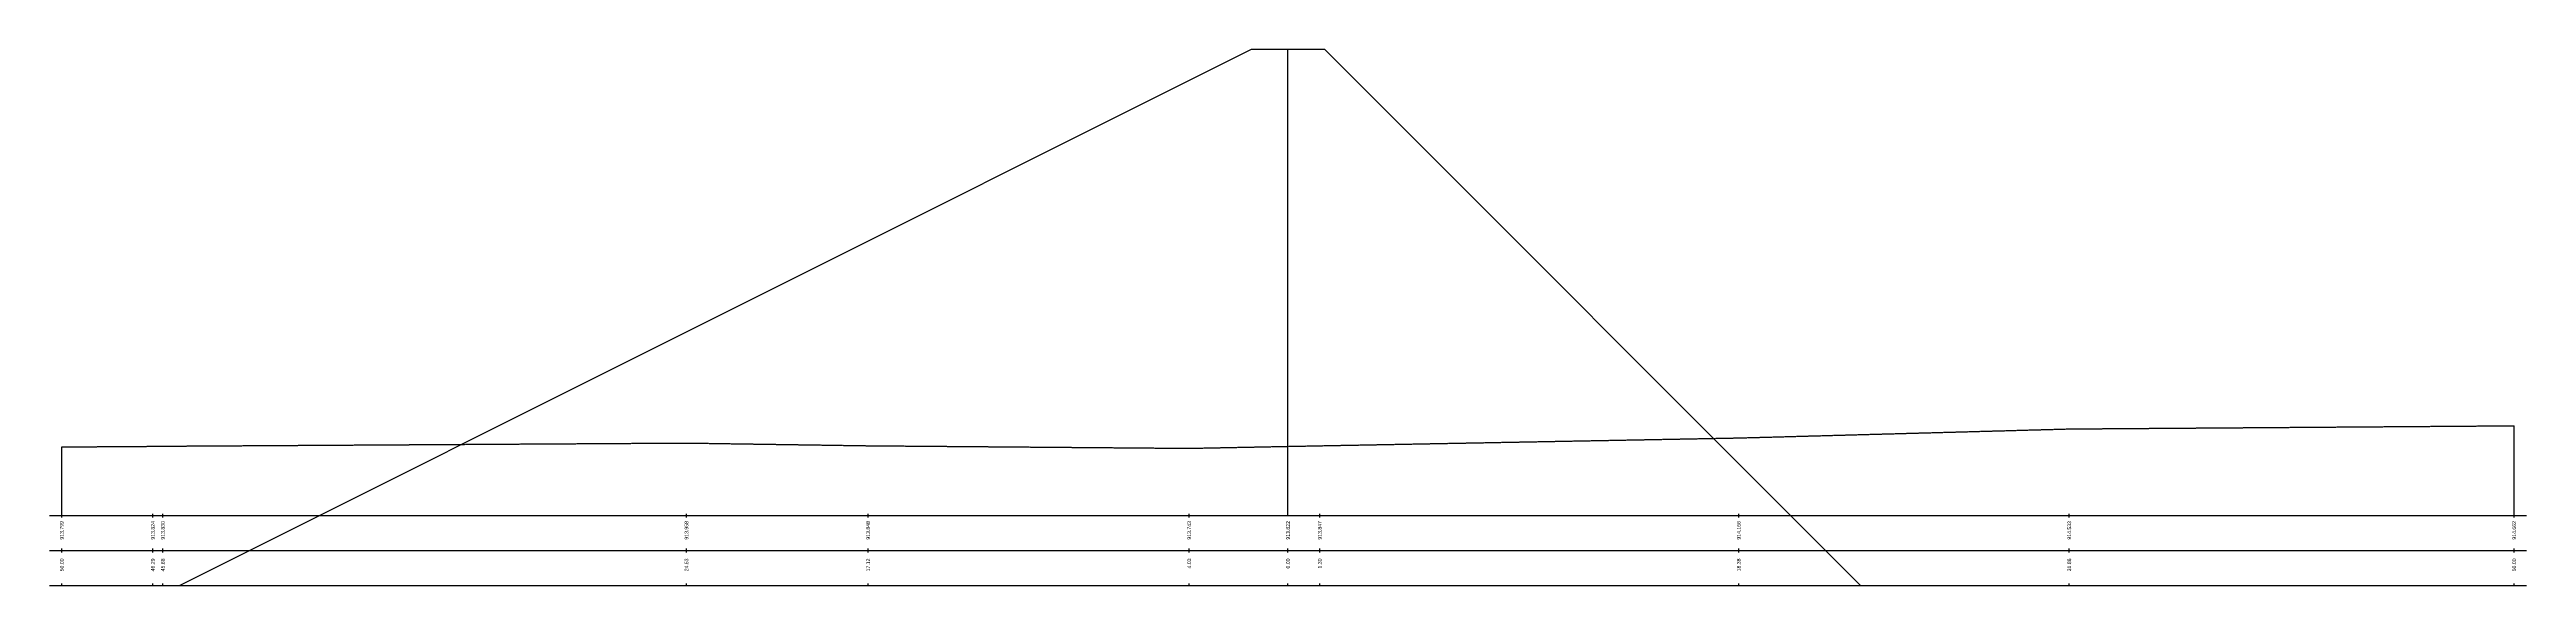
# Model space of a CAD drawing. Header units: millimetres. Extents: x 824502 to 1498685, y 1474633 to 1481826.
# Drawn here: x 1481483 to 1482493, y 1479046 to 1479264 of the extents above; entities that cross this region are included whole.
import ezdxf
from ezdxf.enums import TextEntityAlignment as Align

# ---------------------------------------------------------------- set-up
doc = ezdxf.new("R2010")
doc.units = ezdxf.units.MM
doc.linetypes.add('HIDDEN', pattern=[0.375, 0.25, -0.125])
doc.layers.add('CS_Drawing', color=7, linetype='Continuous')
doc.layers.add('GL', color=3, linetype='HIDDEN')
doc.styles.get("Standard").update_dxf_attribs({"font": 'arial.ttf'})

msp = doc.modelspace()

# ---------------------------------------------------------------- linework, layer by layer
at = {"color": 0}
for p, q in [((1481973.203, 1479264.499), (1481536.298, 1479045.999)), ((1482003.203, 1479264.499), (1481973.203, 1479264.499)), ((1481988.203, 1479074.499), (1481988.203, 1479264.499)), ((1482003.203, 1479264.499), (1482221.703, 1479045.999))]:
    msp.add_line(p, q, dxfattribs=at)
at = {"layer": 'CS_Drawing'}
for p, q in [((1482488.203, 1479074.499), (1482488.203, 1479111.119)), ((1481488.203, 1479074.499), (1481488.203, 1479102.489)), ((1482488.203, 1479074.499), (1482488.203, 1479094.499)), ((1482488.203, 1479074.499), (1482488.203, 1479094.499)), ((1481483.203, 1479074.499), (1482493.203, 1479074.499)), ((1481488.203, 1479073.749), (1481488.203, 1479075.249)), ((1481525.341, 1479073.749), (1481525.341, 1479075.249)), ((1481529.415, 1479073.749), (1481529.415, 1479075.249)), ((1481742.914, 1479073.749), (1481742.914, 1479075.249)), ((1481816.973, 1479073.749), (1481816.973, 1479075.249)), ((1481947.919, 1479073.749), (1481947.919, 1479075.249)), ((1482001.174, 1479073.749), (1482001.174, 1479075.249)), ((1482172.004, 1479073.749), (1482172.004, 1479075.249)), ((1482306.786, 1479073.749), (1482306.786, 1479075.249)), ((1482438.203, 1479074.499), (1482483.203, 1479074.499)), ((1482483.203, 1479074.499), (1482493.203, 1479074.499)), ((1482488.203, 1479073.749), (1482488.203, 1479075.249)), ((1482488.203, 1479073.749), (1482488.203, 1479075.249)), ((1481483.203, 1479060.249), (1482493.203, 1479060.249)), ((1481483.203, 1479060.249), (1482493.203, 1479060.249)), ((1481488.203, 1479059.499), (1481488.203, 1479060.999)), ((1481525.341, 1479059.499), (1481525.341, 1479060.999)), ((1481529.415, 1479059.499), (1481529.415, 1479060.999)), ((1481742.914, 1479059.499), (1481742.914, 1479060.999)), ((1481816.973, 1479059.499), (1481816.973, 1479060.999)), ((1481947.919, 1479059.499), (1481947.919, 1479060.999)), ((1481988.203, 1479059.499), (1481988.203, 1479060.999)), ((1482001.174, 1479059.499), (1482001.174, 1479060.999)), ((1482172.004, 1479059.499), (1482172.004, 1479060.999)), ((1482306.786, 1479059.499), (1482306.786, 1479060.999)), ((1482438.203, 1479060.249), (1482483.203, 1479060.249)), ((1482483.203, 1479060.249), (1482493.203, 1479060.249)), ((1482483.203, 1479060.249), (1482493.203, 1479060.249)), ((1482488.203, 1479059.499), (1482488.203, 1479060.999)), ((1482488.203, 1479059.499), (1482488.203, 1479060.999)), ((1481483.203, 1479045.999), (1482493.203, 1479045.999)), ((1481488.203, 1479045.999), (1481488.203, 1479046.749)), ((1481525.341, 1479045.999), (1481525.341, 1479046.749)), ((1481529.415, 1479045.999), (1481529.415, 1479046.749)), ((1481742.914, 1479045.999), (1481742.914, 1479046.749)), ((1481816.973, 1479045.999), (1481816.973, 1479046.749)), ((1481947.919, 1479045.999), (1481947.919, 1479046.749)), ((1481988.203, 1479045.999), (1481988.203, 1479046.749)), ((1482001.174, 1479045.999), (1482001.174, 1479046.749)), ((1482172.004, 1479045.999), (1482172.004, 1479046.749)), ((1482306.786, 1479045.999), (1482306.786, 1479046.749)), ((1482438.203, 1479045.999), (1482483.203, 1479045.999)), ((1482483.203, 1479045.999), (1482493.203, 1479045.999)), ((1482488.203, 1479045.999), (1482488.203, 1479046.749)), ((1482488.203, 1479045.999), (1482488.203, 1479046.749))]:
    msp.add_line(p, q, dxfattribs=at)
at = {"layer": 'GL'}
for points in [[(1481488.203, 1479102.489), (1481525.341, 1479102.739), (1481529.415, 1479102.799), (1481742.914, 1479104.079), (1481816.973, 1479102.979), (1481947.919, 1479101.929), (1481988.203, 1479102.719), (1482001.174, 1479102.969), (1482172.004, 1479106.159), (1482306.786, 1479109.829), (1482488.203, 1479111.119)], [(1482488.203, 1479094.499), (1482488.203, 1479094.499)]]:
    msp.add_lwpolyline(points, dxfattribs=at)

# ---------------------------------------------------------------- texts
at = {"layer": 'CS_Drawing'}
for s, p in [('913.799', (1481488.203, 1479072.249)), ('913.824', (1481525.341, 1479072.249)), ('913.830', (1481529.415, 1479072.249)), ('913.958', (1481742.914, 1479072.249)), ('913.848', (1481816.973, 1479072.249)), ('913.743', (1481947.919, 1479072.249)), ('913.822', (1481988.203, 1479072.249)), ('913.847', (1482001.174, 1479072.249)), ('914.166', (1482172.004, 1479072.249)), ('914.533', (1482306.786, 1479072.249)), ('914.662', (1482488.203, 1479072.249)), ('50.00', (1481488.203, 1479056.999)), ('46.29', (1481525.341, 1479056.999)), ('45.88', (1481529.415, 1479056.999)), ('24.53', (1481742.914, 1479056.999)), ('17.12', (1481816.973, 1479056.999)), ('4.03', (1481947.919, 1479056.999)), ('0.00', (1481988.203, 1479056.999)), ('1.30', (1482001.174, 1479056.999)), ('18.38', (1482172.004, 1479056.999)), ('31.86', (1482306.786, 1479056.999)), ('50.00', (1482488.203, 1479056.999)), ('0.00', (1482488.203, 1479056.999))]:
    msp.add_text(s, height=1.5, rotation=90, dxfattribs=at).set_placement(p, align=Align.MIDDLE_RIGHT)

doc.saveas('drawing.dxf')
